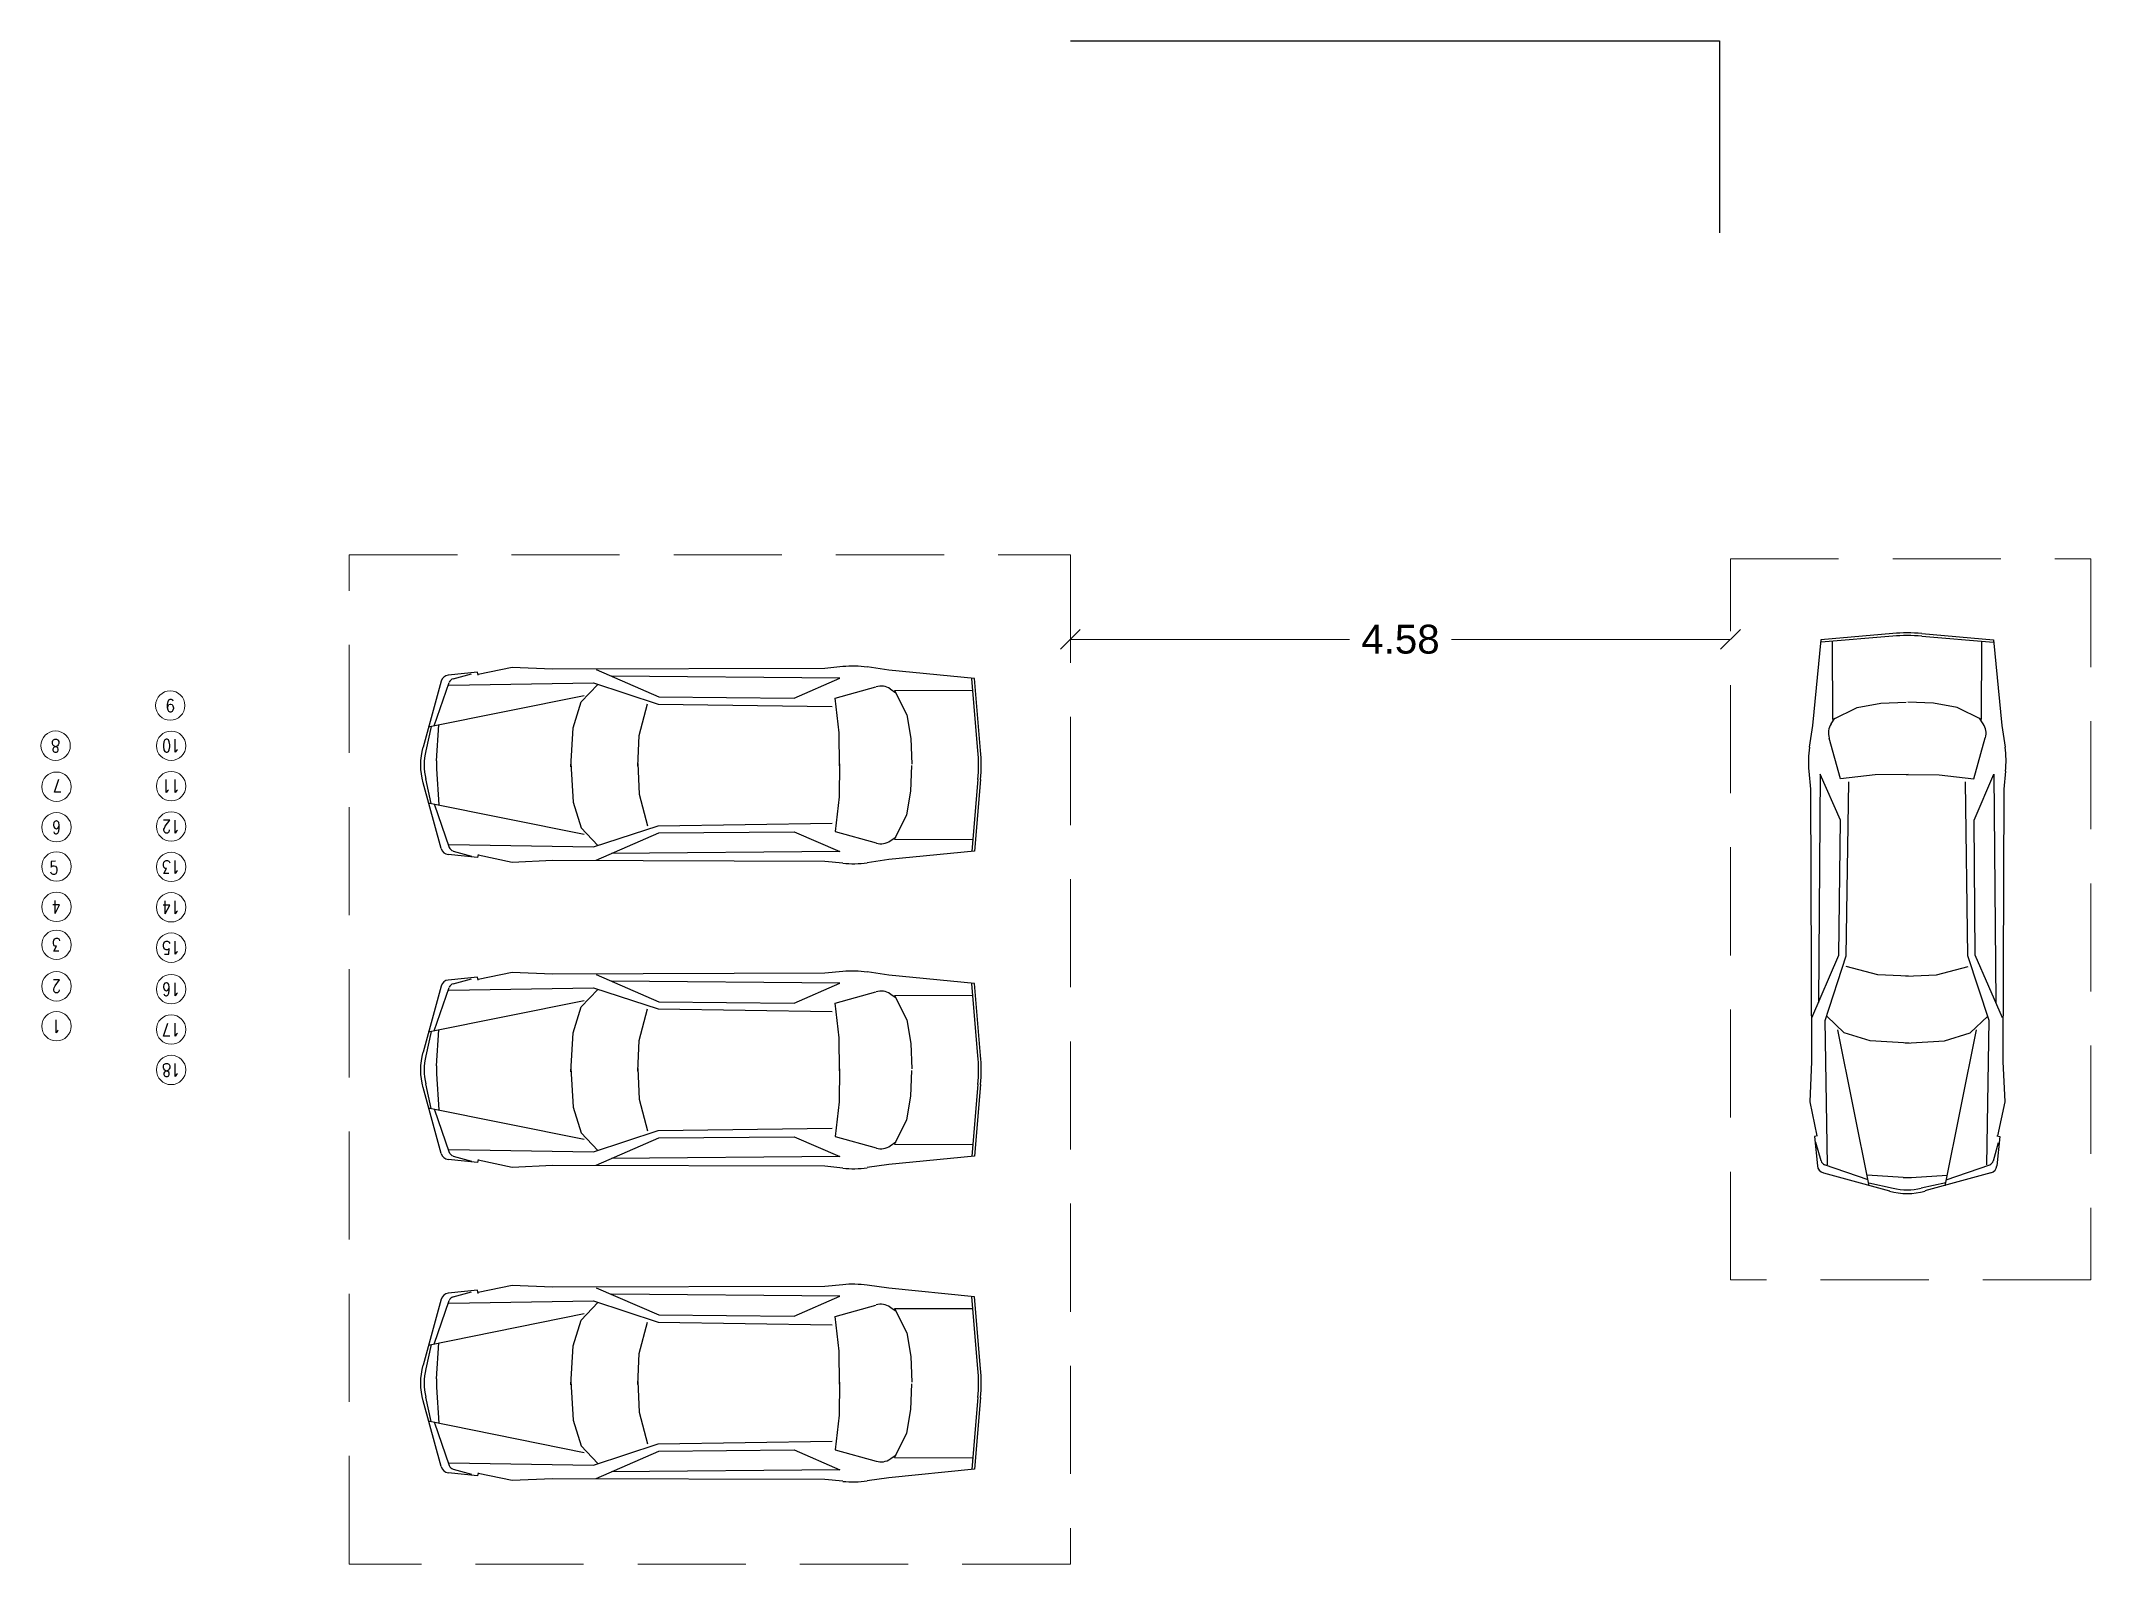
# Model space of a CAD drawing. Header units: metres. Extents: x -355 to 973, y -73 to 238.
# Drawn here: x 828.81 to 843.03, y 86.5 to 97.06 of the extents above; entities that cross this region are included whole.
import ezdxf

# ---------------------------------------------------------------- set-up
doc = ezdxf.new("R2010")
doc.units = ezdxf.units.M
doc.header["$LTSCALE"] = 3
doc.header["$MEASUREMENT"] = 0
for name, pattern in [('1', [30, 6, 6, 6, 6, 6]), ('202$0$HIDDEN', [0.375, 0.25, -0.125]), ('DASHED2', [0.375, 0.25, -0.125])]:
    doc.linetypes.add(name, pattern=pattern)
for name, color, linetype in [('01B', 10, 'Continuous'), ('1', 1, 'Continuous'), ('CAR', 1, 'Continuous')]:
    doc.layers.add(name, color=color, linetype=linetype)
doc.layers.add('15', color=63, linetype='DASHED2', lineweight=15)
doc.layers.add('alaem', color=230, linetype='Continuous', lineweight=5)
doc.styles.add('Axe', font='romans.shx', dxfattribs={"width": 0.8, "height": 0.26})
doc.styles.get("Standard").update_dxf_attribs({"font": 'arial.ttf'})
doc.dimstyles.new('ahmad', dxfattribs={"dimtxt": 0.2, "dimasz": 0.1375, "dimexe": 0, "dimexo": 0.0625, "dimgap": 0.09, "dimtad": 0, "dimzin": 0, "dimdsep": 46, "dimtxsty": 'Standard', "dimblk": 'OBLIQUE', "dimcen": 0.09, "dimclrd": 245, "dimclrt": 61, "dimadec": 0, "dimazin": 0, "dimtfac": 1, "dimtofl": 0, "dimtmove": 0, "dimatfit": 3, "dimldrblk": 'OBLIQUE', "dimfxl": 0, "dimfxlon": 1, "dimtolj": 1, "dimtzin": 0, "dimlwd": 13, "dimarcsym": 0})

msp = doc.modelspace()

# ---------------------------------------------------------------- texts
at = {"layer": 'alaem', "char_height": 0.0901, "width": 0.11644, "attachment_point": 5, "style": 'Axe'}
for s, insert, rotation in [('9', (829.71, 92.456), 180), ('8', (828.915, 92.178), 180), ('10', (829.716, 92.177), 180), ('7', (828.929, 91.901), 180), ('11', (829.716, 91.897), 180), ('6', (828.921, 91.612), 180), ('12', (829.716, 91.617), 180), ('5', (828.902, 91.33), 2.4806), ('13', (829.716, 91.337), 180), ('4', (828.921, 91.06), 180), ('14', (829.716, 91.057), 180), ('3', (828.921, 90.797), 180), ('15', (829.716, 90.777), 180), ('2', (828.921, 90.509), 180), ('16', (829.716, 90.489), 180), ('1', (828.921, 90.232), 180), ('17', (829.716, 90.209), 180), ('18', (829.716, 89.929), 180)]:
    msp.add_mtext(s, dxfattribs=dict(at, insert=insert, rotation=rotation))

# ---------------------------------------------------------------- blocks, each defined once
blk = doc.blocks.new('CARP5')
at = {"layer": 'CAR'}
for p, q in [((-127.1, 55.7), (-149.8, 51)), ((-100, 54.6), (-127.1, 55.7)), ((82.4, 55.1), (-100, 54.6)), ((94.5, 56.3), (82.4, 55.1)), ((125.1, 53.9), (110.6, 56)), ((-174.7, 46.5), (-186.8, 2.3)), ((-179.4, 16.5), (-169.2, 45.7)), ((-150.4, 52.6), (-169.9, 50.6)), ((-169.4, 43.9), (-72.5, 45.4)), ((-166.7, 48.1), (-154.4, 51.5)), ((-149.8, 50.5), (-150.4, 52.6)), ((-80.9, 32.6), (-69.6, 44.3)), ((-72.5, 45.4), (-29.2, 31.2)), ((-70.8, 54.3), (-28.9, 36.1)), ((92.4, 48.6), (-60.6, 49.9)), ((61.7, 35.2), (92.4, 48.6)), ((89.3, 35.1), (116.6, 42.7)), ((116.8, 42.8), (116.8, 42.8)), ((182.5, 48.2), (125.1, 53.9)), ((126.1, 41.3), (129.9, 38.8)), ((184.9, 0.1), (180.8, 48.1)), ((186.7, 0.1), (182.5, 48.2)), ((-183.3, 15.9), (-78.9, 36.9)), ((-86.3, 15.3), (-80.9, 32.6)), ((-42, 10.1), (-36.4, 31.3)), ((-29.2, 31.2), (87.3, 29.5)), ((-28.9, 36.1), (61.7, 35.2)), ((91.9, 11.8), (89.3, 35.1)), ((129.1, 40.3), (181.1, 40.4)), ((129.1, 40.3), (137.2, 24)), ((-181.4, 16.2), (-184.9, -0.1)), ((-177.7, -6.8), (-176.2, 17.3)), ((-87.8, -10.8), (-86.3, 15.3)), ((137.2, 24), (140, 8.1)), ((-42.8, -10.5), (-42, 10.1)), ((92.2, -10.3), (91.9, 11.8)), ((139.9, 8.1), (140.7, -9)), ((-177.7, -12.3), (-176.2, -36.4)), ((-87.8, -8.4), (-86.3, -34.5)), ((-42.8, -8.6), (-42, -29.2)), ((92.2, -8.9), (91.9, -31)), ((140, -27.2), (140.7, -10.1)), ((-174.7, -65.6), (-186.8, -21.5)), ((-181.4, -35.4), (-184.9, -19)), ((137.2, -43.1), (140, -27.2)), ((184.9, -19.3), (180.8, -67.3)), ((186.7, -19.3), (182.5, -67.3)), ((-183.3, -35), (-78.9, -56.1)), ((-179.4, -35.6), (-169.2, -64.9)), ((-86.3, -34.5), (-80.9, -51.7)), ((-42, -29.2), (-36.4, -50.4)), ((91.9, -31), (89.3, -54.3)), ((-80.9, -51.7), (-69.6, -63.5)), ((-72.5, -64.5), (-29.2, -50.3)), ((-29.2, -50.3), (87.3, -48.6)), ((-28.9, -55.2), (61.7, -54.4)), ((61.7, -54.4), (92.4, -67.7)), ((89.3, -54.3), (116.8, -61.9)), ((129.1, -59.4), (137.2, -43.1)), ((-169.4, -63), (-72.5, -64.5)), ((-166.7, -67.3), (-154.4, -70.7)), ((-70.8, -73.5), (-28.9, -55.2)), ((92.4, -67.7), (-60.6, -69)), ((182.5, -67.3), (125.1, -73)), ((126.1, -60.4), (129.9, -57.9)), ((129.1, -59.4), (181.1, -59.6)), ((-150.4, -71.7), (-169.9, -69.7)), ((-149.8, -69.7), (-150.4, -71.7)), ((-127.1, -74.9), (-149.8, -70.1)), ((-100, -73.7), (-127.1, -74.9)), ((82.4, -74.2), (-100, -73.7)), ((94.5, -75.4), (82.4, -74.2)), ((125.1, -73), (110.6, -75.1))]:
    blk.add_line(p, q, dxfattribs=at)
for centre, radius, start, end in [((101.1, -11), 67.6, 81.9284, 95.6257), ((-169.3, 45), 5.63, 95.8102, 164.6615), ((-165.7, 44.5), 3.75, 105.4862, 160.7894), ((119.9, 31.9), 11.3, 56.264, 106.8198), ((-143.4, -9.6), 45.1, 164.6615, 195.3385), ((72.7, -9.6), 112.6, 355.0592, 4.9408), ((74.5, -9.6), 112.6, 355.0592, 4.9408), ((-140.9, -9.6), 45.1, 167.9052, 192.0948), ((-132.7, -9.6), 45.1, 176.4735, 183.5265), ((-169.3, -64.1), 5.63, 195.3385, 264.1898), ((-165.7, -63.6), 3.75, 199.2106, 254.5138), ((119.9, -51.1), 11.3, 254.4694, 303.7359), ((101.1, -8.2), 67.6, 264.3743, 278.0716)]:
    blk.add_arc(centre, radius, start, end, dxfattribs=at)
blk = doc.blocks.new('A$C1D69598D')
at = {"layer": 'CAR'}
blk.add_blockref('CARP5', (188.3, 75.7), dxfattribs=at)
blk = doc.blocks.new('sddd')
at = {"layer": '15'}
blk.add_lwpolyline([(39.818, 214.854), (37.318, 214.854), (37.318, 219.854), (39.818, 219.854)], close=True, dxfattribs=at)
at = {"layer": '15', "xscale": 0.01035204405718559, "yscale": 0.01035204405718559, "zscale": 0.01035204405718559, "rotation": 90}
blk.add_blockref('A$C1D69598D', (39.228, 215.455), dxfattribs=at)
blk = doc.blocks.new('fyufu')
at = {"layer": '15'}
for p, q in [((27.577, 219.64), (34.577, 219.64)), ((27.577, 214.64), (27.577, 219.64)), ((34.577, 219.64), (34.577, 214.64)), ((34.577, 214.64), (27.577, 214.64))]:
    blk.add_line(p, q, dxfattribs=at)
at = {"layer": '15', "xscale": 0.01035204405718559, "yscale": 0.01035204405718559, "zscale": 0.01035204405718559, "rotation": 90}
for p in [(29.719, 215.136), (31.834, 215.136), (34.006, 215.136)]:
    blk.add_blockref('A$C1D69598D', p, dxfattribs=at)
blk = doc.blocks.new('_Oblique')
at = {"color": 0, "linetype": 'ByBlock', "lineweight": -2}
blk.add_line((-0.5, -0.5), (0.5, 0.5), dxfattribs=at)
blk = doc.blocks.new('*D274')
at = {"layer": '01B', "color": 245, "linetype": '1', "lineweight": 13, "transparency": 16777216}
for p, q in [((835.951, 92.915), (837.886, 92.915)), ((840.528, 92.915), (838.593, 92.915))]:
    blk.add_line(p, q, dxfattribs=at)
at = {"layer": 'Defpoints', "color": 0, "linetype": '1', "transparency": 16777216}
for p in [(835.951, 93.172), (840.528, 93.172), (835.951, 92.915)]:
    blk.add_point(p, dxfattribs=at)
at = {"layer": '01B', "color": 245, "linetype": '1', "lineweight": 13, "transparency": 16777216, "xscale": 0.1375, "yscale": 0.1375, "zscale": 0.1375, "rotation": 180}
blk.add_blockref('_Oblique', (835.951, 92.915), dxfattribs=at)
at = {"layer": '01B', "color": 245, "linetype": '1', "lineweight": 13, "transparency": 16777216, "xscale": 0.1375, "yscale": 0.1375, "zscale": 0.1375}
blk.add_blockref('_Oblique', (840.528, 92.915), dxfattribs=at)
at = {"layer": '01B', "color": 61, "linetype": '1', "transparency": 16777216, "insert": (838.24, 92.915), "char_height": 0.2, "attachment_point": 5}
blk.add_mtext('\\A1;4.58', dxfattribs=at)

# ---------------------------------------------------------------- dimensions: what is measured, and where the dimension line sits
at = {"layer": '01B', "color": 0, "linetype": '1'}
dim = msp.add_linear_dim(base=(835.951, 92.915), p1=(840.528, 93.172), p2=(835.951, 93.172), dimstyle='ahmad', dxfattribs=at)
dim.commit()
dim.dimension.update_dxf_attribs({"geometry": '*D274', "text_midpoint": (838.24, 92.915)})

# ---------------------------------------------------------------- linework, layer by layer
at = {"layer": '01B', "color": 0, "linetype": '1'}
for p, q in [((835.951, 97.065), (840.451, 97.065)), ((840.451, 97.065), (840.451, 95.735))]:
    msp.add_line(p, q, dxfattribs=at)
at = {"layer": 'alaem'}
for centre in [(829.71, 92.456), (828.915, 92.178), (829.716, 92.177), (828.921, 91.893), (829.716, 91.897), (828.921, 91.612), (829.716, 91.617), (828.921, 91.34), (829.716, 91.337), (828.921, 91.06), (829.716, 91.057), (828.921, 90.797), (829.716, 90.777), (828.921, 90.509), (829.716, 90.489), (828.921, 90.232), (829.716, 90.209), (829.716, 89.929)]:
    msp.add_circle(centre, 0.102, dxfattribs=at)

# ---------------------------------------------------------------- block references
at = {"layer": '1', "linetype": '202$0$HIDDEN', "rotation": 270}
msp.add_blockref('fyufu', (616.311, 121.079), dxfattribs=at)
at = {"layer": '1', "linetype": '202$0$HIDDEN'}
msp.add_blockref('sddd', (803.21, -126.381), dxfattribs=at)

msp.set_redraw_order([(e.dxf.handle, doc.entitydb.next_handle()) for e in msp.query("TEXT MTEXT ATTDEF DIMENSION ARC_DIMENSION")])  # texts and dimensions are drawn at this point

doc.saveas('drawing.dxf')
